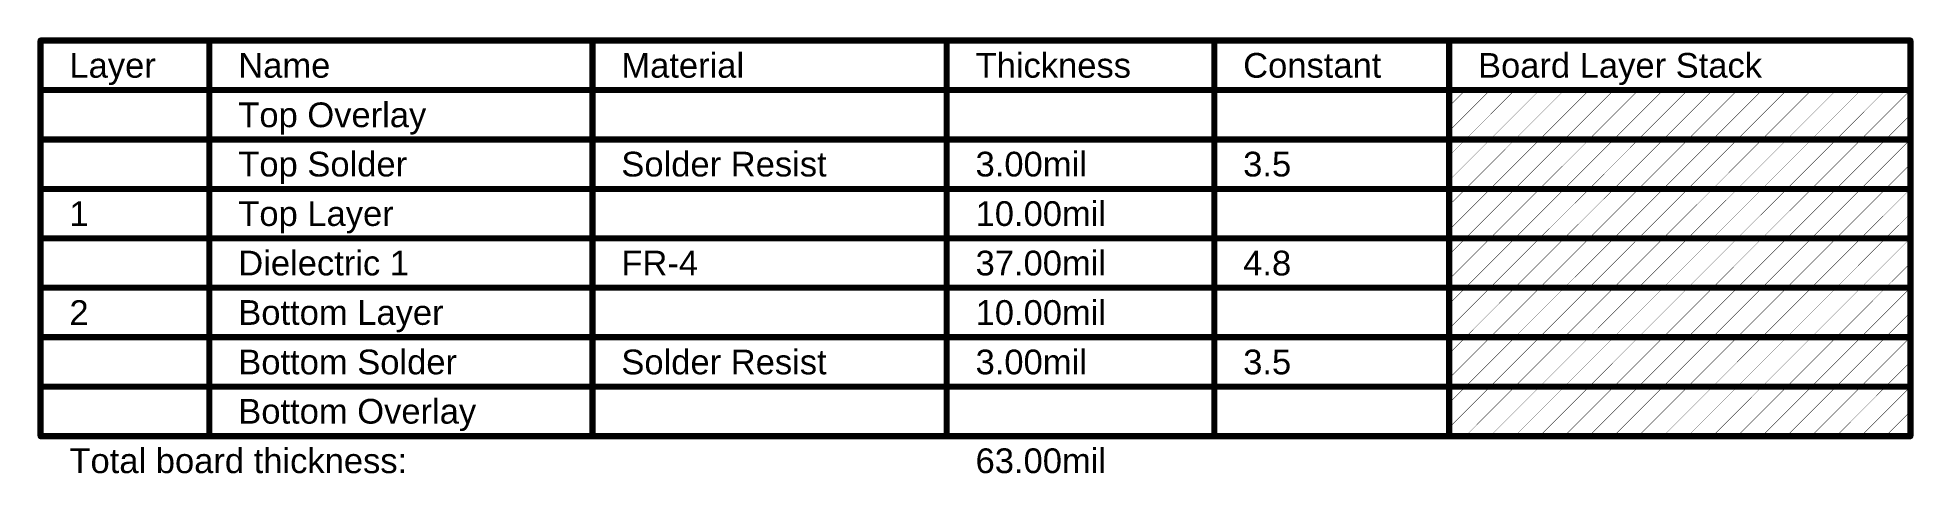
# Model space of a CAD drawing. Header units: inches. Extents: x -46 to 312, y 0 to 111.
# Drawn here: x -45.6 to 70, y 84.3 to 111.2 of the extents above; entities that cross this region are included whole.
import ezdxf

# ---------------------------------------------------------------- set-up
doc = ezdxf.new("R2010")
doc.units = ezdxf.units.IN
doc.layers.add('Draft and Dimension', color=6, linetype='Continuous')
doc.styles.add('Arial', font='', dxfattribs={"height": 0.2})
doc.styles.get('Arial').set_extended_font_data('Arial')

msp = doc.modelspace()

# ---------------------------------------------------------------- texts
at = {"layer": 'Draft and Dimension', "style": 'Arial'}
for s, height, p in [('Layer', 1.524, (-43.67, 108.71)), ('Name', 1.524, (-33.26, 108.71)), ('Material', 1.524, (-9.64, 108.71)), ('Thickness', 1.524, (12.2, 108.71)), ('Constant', 1.524, (28.7, 108.71)), ('Board Layer Stack', 1.524, (43.18, 108.71)), ('Top Overlay', 1.524, (-33.26, 105.66)), ('Top Solder', 1.524, (-33.26, 102.62)), ('Solder Resist', 1.524, (-9.64, 102.62)), ('3.00mil', 1.524, (12.2, 102.62)), ('3.5', 1.524, (28.7, 102.62)), ('1', 1.52, (-43.67, 99.57)), ('Top Layer', 1.524, (-33.26, 99.57)), ('10.00mil', 1.524, (12.2, 99.57)), ('Dielectric 1', 1.524, (-33.26, 96.52)), ('FR-4', 1.524, (-9.64, 96.52)), ('37.00mil', 1.524, (12.2, 96.52)), ('4.8', 1.524, (28.7, 96.52)), ('2', 1.52, (-43.67, 93.47)), ('Bottom Layer', 1.524, (-33.26, 93.47)), ('10.00mil', 1.524, (12.2, 93.47)), ('Bottom Solder', 1.524, (-33.26, 90.42)), ('Solder Resist', 1.524, (-9.64, 90.42)), ('3.00mil', 1.524, (12.2, 90.42)), ('3.5', 1.524, (28.7, 90.42)), ('Bottom Overlay', 1.524, (-33.26, 87.38)), ('Total board thickness:', 1.524, (-43.67, 84.33)), ('63.00mil', 1.524, (12.2, 84.33))]:
    msp.add_text(s, height=height, dxfattribs=at).set_placement(p)

# ---------------------------------------------------------------- linework, layer by layer
at = {"layer": 'Draft and Dimension'}
for points in [[(-45.45, 111, 0.381, 0.381, 0), (69.84, 111, 0.381, 0.381, 0)], [(-45.45, 86.61, 0.381, 0.381, 0), (-45.45, 111, 0.381, 0.381, 0)], [(-35.04, 86.61, 0.381, 0.381, 0), (-35.04, 111, 0.381, 0.381, 0)], [(-11.42, 86.61, 0.381, 0.381, 0), (-11.42, 111, 0.381, 0.381, 0)], [(10.42, 86.61, 0.381, 0.381, 0), (10.42, 111, 0.381, 0.381, 0)], [(26.92, 86.61, 0.381, 0.381, 0), (26.92, 111, 0.381, 0.381, 0)], [(41.4, 86.61, 0.381, 0.381, 0), (41.4, 111, 0.381, 0.381, 0)], [(69.84, 86.61, 0.381, 0.381, 0), (69.84, 111, 0.381, 0.381, 0)], [(-45.45, 107.95, 0.381, 0.381, 0), (69.84, 107.95, 0.381, 0.381, 0)], [(41.4, 105.42, 0.0254, 0.0254, 0), (43.93, 107.95, 0.0254, 0.0254, 0)], [(41.4, 106.94, 0.0254, 0.0254, 0), (42.41, 107.95, 0.0254, 0.0254, 0)], [(42.41, 104.9, 0.0254, 0.0254, 0), (45.45, 107.95, 0.0254, 0.0254, 0)], [(43.93, 104.9, 0.0254, 0.0254, 0), (46.98, 107.95, 0.0254, 0.0254, 0)], [(45.45, 104.9, 0.0254, 0.0254, 0), (48.5, 107.95, 0.0254, 0.0254, 0)], [(46.98, 104.9, 0.0254, 0.0254, 0), (50.03, 107.95, 0.0254, 0.0254, 0)], [(48.5, 104.9, 0.0254, 0.0254, 0), (51.55, 107.95, 0.0254, 0.0254, 0)], [(50.03, 104.9, 0.0254, 0.0254, 0), (53.07, 107.95, 0.0254, 0.0254, 0)], [(51.55, 104.9, 0.0254, 0.0254, 0), (54.6, 107.95, 0.0254, 0.0254, 0)], [(53.07, 104.9, 0.0254, 0.0254, 0), (56.12, 107.95, 0.0254, 0.0254, 0)], [(54.6, 104.9, 0.0254, 0.0254, 0), (57.65, 107.95, 0.0254, 0.0254, 0)], [(56.12, 104.9, 0.0254, 0.0254, 0), (59.17, 107.95, 0.0254, 0.0254, 0)], [(57.65, 104.9, 0.0254, 0.0254, 0), (60.69, 107.95, 0.0254, 0.0254, 0)], [(59.17, 104.9, 0.0254, 0.0254, 0), (62.22, 107.95, 0.0254, 0.0254, 0)], [(60.69, 104.9, 0.0254, 0.0254, 0), (63.74, 107.95, 0.0254, 0.0254, 0)], [(62.22, 104.9, 0.0254, 0.0254, 0), (65.27, 107.95, 0.0254, 0.0254, 0)], [(63.74, 104.9, 0.0254, 0.0254, 0), (66.79, 107.95, 0.0254, 0.0254, 0)], [(65.27, 104.9, 0.0254, 0.0254, 0), (68.31, 107.95, 0.0254, 0.0254, 0)], [(66.79, 104.9, 0.0254, 0.0254, 0), (69.84, 107.95, 0.0254, 0.0254, 0)], [(68.31, 104.9, 0.0254, 0.0254, 0), (69.84, 106.43, 0.0254, 0.0254, 0)], [(-45.45, 104.9, 0.381, 0.381, 0), (-35.04, 104.9, 0.381, 0.381, 0)], [(-35.04, 104.9, 0.381, 0.381, 0), (-11.42, 104.9, 0.381, 0.381, 0)], [(-11.42, 104.9, 0.381, 0.381, 0), (10.42, 104.9, 0.381, 0.381, 0)], [(10.42, 104.9, 0.381, 0.381, 0), (26.92, 104.9, 0.381, 0.381, 0)], [(26.92, 104.9, 0.381, 0.381, 0), (41.4, 104.9, 0.381, 0.381, 0)], [(41.4, 104.9, 0.381, 0.381, 0), (69.84, 104.9, 0.381, 0.381, 0)], [(41.4, 102.37, 0.0254, 0.0254, 0), (43.93, 104.9, 0.0254, 0.0254, 0)], [(41.4, 103.89, 0.0254, 0.0254, 0), (42.41, 104.9, 0.0254, 0.0254, 0)], [(42.41, 101.85, 0.0254, 0.0254, 0), (45.45, 104.9, 0.0254, 0.0254, 0)], [(43.93, 101.85, 0.0254, 0.0254, 0), (46.98, 104.9, 0.0254, 0.0254, 0)], [(45.45, 101.85, 0.0254, 0.0254, 0), (48.5, 104.9, 0.0254, 0.0254, 0)], [(46.98, 101.85, 0.0254, 0.0254, 0), (50.03, 104.9, 0.0254, 0.0254, 0)], [(48.5, 101.85, 0.0254, 0.0254, 0), (51.55, 104.9, 0.0254, 0.0254, 0)], [(50.03, 101.85, 0.0254, 0.0254, 0), (53.07, 104.9, 0.0254, 0.0254, 0)], [(51.55, 101.85, 0.0254, 0.0254, 0), (54.6, 104.9, 0.0254, 0.0254, 0)], [(53.07, 101.85, 0.0254, 0.0254, 0), (56.12, 104.9, 0.0254, 0.0254, 0)], [(54.6, 101.85, 0.0254, 0.0254, 0), (57.65, 104.9, 0.0254, 0.0254, 0)], [(56.12, 101.85, 0.0254, 0.0254, 0), (59.17, 104.9, 0.0254, 0.0254, 0)], [(57.65, 101.85, 0.0254, 0.0254, 0), (60.69, 104.9, 0.0254, 0.0254, 0)], [(59.17, 101.85, 0.0254, 0.0254, 0), (62.22, 104.9, 0.0254, 0.0254, 0)], [(60.69, 101.85, 0.0254, 0.0254, 0), (63.74, 104.9, 0.0254, 0.0254, 0)], [(62.22, 101.85, 0.0254, 0.0254, 0), (65.27, 104.9, 0.0254, 0.0254, 0)], [(63.74, 101.85, 0.0254, 0.0254, 0), (66.79, 104.9, 0.0254, 0.0254, 0)], [(65.27, 101.85, 0.0254, 0.0254, 0), (68.31, 104.9, 0.0254, 0.0254, 0)], [(66.79, 101.85, 0.0254, 0.0254, 0), (69.84, 104.9, 0.0254, 0.0254, 0)], [(68.31, 101.85, 0.0254, 0.0254, 0), (69.84, 103.38, 0.0254, 0.0254, 0)], [(-45.45, 101.85, 0.381, 0.381, 0), (-35.04, 101.85, 0.381, 0.381, 0)], [(-35.04, 101.85, 0.381, 0.381, 0), (-11.42, 101.85, 0.381, 0.381, 0)], [(-11.42, 101.85, 0.381, 0.381, 0), (10.42, 101.85, 0.381, 0.381, 0)], [(10.42, 101.85, 0.381, 0.381, 0), (26.92, 101.85, 0.381, 0.381, 0)], [(26.92, 101.85, 0.381, 0.381, 0), (41.4, 101.85, 0.381, 0.381, 0)], [(41.4, 101.85, 0.381, 0.381, 0), (69.84, 101.85, 0.381, 0.381, 0)], [(41.4, 99.32, 0.0254, 0.0254, 0), (43.93, 101.85, 0.0254, 0.0254, 0)], [(41.4, 100.85, 0.0254, 0.0254, 0), (42.41, 101.85, 0.0254, 0.0254, 0)], [(42.41, 98.81, 0.0254, 0.0254, 0), (45.45, 101.85, 0.0254, 0.0254, 0)], [(43.93, 98.81, 0.0254, 0.0254, 0), (46.98, 101.85, 0.0254, 0.0254, 0)], [(45.45, 98.81, 0.0254, 0.0254, 0), (48.5, 101.85, 0.0254, 0.0254, 0)], [(46.98, 98.81, 0.0254, 0.0254, 0), (50.03, 101.85, 0.0254, 0.0254, 0)], [(48.5, 98.81, 0.0254, 0.0254, 0), (51.55, 101.85, 0.0254, 0.0254, 0)], [(50.03, 98.81, 0.0254, 0.0254, 0), (53.07, 101.85, 0.0254, 0.0254, 0)], [(51.55, 98.81, 0.0254, 0.0254, 0), (54.6, 101.85, 0.0254, 0.0254, 0)], [(53.07, 98.81, 0.0254, 0.0254, 0), (56.12, 101.85, 0.0254, 0.0254, 0)], [(54.6, 98.81, 0.0254, 0.0254, 0), (57.65, 101.85, 0.0254, 0.0254, 0)], [(56.12, 98.81, 0.0254, 0.0254, 0), (59.17, 101.85, 0.0254, 0.0254, 0)], [(57.65, 98.81, 0.0254, 0.0254, 0), (60.69, 101.85, 0.0254, 0.0254, 0)], [(59.17, 98.81, 0.0254, 0.0254, 0), (62.22, 101.85, 0.0254, 0.0254, 0)], [(60.69, 98.81, 0.0254, 0.0254, 0), (63.74, 101.85, 0.0254, 0.0254, 0)], [(62.22, 98.81, 0.0254, 0.0254, 0), (65.27, 101.85, 0.0254, 0.0254, 0)], [(63.74, 98.81, 0.0254, 0.0254, 0), (66.79, 101.85, 0.0254, 0.0254, 0)], [(65.27, 98.81, 0.0254, 0.0254, 0), (68.31, 101.85, 0.0254, 0.0254, 0)], [(66.79, 98.81, 0.0254, 0.0254, 0), (69.84, 101.85, 0.0254, 0.0254, 0)], [(68.31, 98.81, 0.0254, 0.0254, 0), (69.84, 100.33, 0.0254, 0.0254, 0)], [(-45.45, 98.81, 0.381, 0.381, 0), (-35.04, 98.81, 0.381, 0.381, 0)], [(-35.04, 98.81, 0.381, 0.381, 0), (-11.42, 98.81, 0.381, 0.381, 0)], [(-11.42, 98.81, 0.381, 0.381, 0), (10.42, 98.81, 0.381, 0.381, 0)], [(10.42, 98.81, 0.381, 0.381, 0), (26.92, 98.81, 0.381, 0.381, 0)], [(26.92, 98.81, 0.381, 0.381, 0), (41.4, 98.81, 0.381, 0.381, 0)], [(41.4, 98.81, 0.381, 0.381, 0), (69.84, 98.81, 0.381, 0.381, 0)], [(41.4, 96.27, 0.0254, 0.0254, 0), (43.93, 98.81, 0.0254, 0.0254, 0)], [(41.4, 97.8, 0.0254, 0.0254, 0), (42.41, 98.81, 0.0254, 0.0254, 0)], [(42.41, 95.76, 0.0254, 0.0254, 0), (45.45, 98.81, 0.0254, 0.0254, 0)], [(43.93, 95.76, 0.0254, 0.0254, 0), (46.98, 98.81, 0.0254, 0.0254, 0)], [(45.45, 95.76, 0.0254, 0.0254, 0), (48.5, 98.81, 0.0254, 0.0254, 0)], [(46.98, 95.76, 0.0254, 0.0254, 0), (50.03, 98.81, 0.0254, 0.0254, 0)], [(48.5, 95.76, 0.0254, 0.0254, 0), (51.55, 98.81, 0.0254, 0.0254, 0)], [(50.03, 95.76, 0.0254, 0.0254, 0), (53.07, 98.81, 0.0254, 0.0254, 0)], [(51.55, 95.76, 0.0254, 0.0254, 0), (54.6, 98.81, 0.0254, 0.0254, 0)], [(53.07, 95.76, 0.0254, 0.0254, 0), (56.12, 98.81, 0.0254, 0.0254, 0)], [(54.6, 95.76, 0.0254, 0.0254, 0), (57.65, 98.81, 0.0254, 0.0254, 0)], [(56.12, 95.76, 0.0254, 0.0254, 0), (59.17, 98.81, 0.0254, 0.0254, 0)], [(57.65, 95.76, 0.0254, 0.0254, 0), (60.69, 98.81, 0.0254, 0.0254, 0)], [(59.17, 95.76, 0.0254, 0.0254, 0), (62.22, 98.81, 0.0254, 0.0254, 0)], [(60.69, 95.76, 0.0254, 0.0254, 0), (63.74, 98.81, 0.0254, 0.0254, 0)], [(62.22, 95.76, 0.0254, 0.0254, 0), (65.27, 98.81, 0.0254, 0.0254, 0)], [(63.74, 95.76, 0.0254, 0.0254, 0), (66.79, 98.81, 0.0254, 0.0254, 0)], [(65.27, 95.76, 0.0254, 0.0254, 0), (68.31, 98.81, 0.0254, 0.0254, 0)], [(66.79, 95.76, 0.0254, 0.0254, 0), (69.84, 98.81, 0.0254, 0.0254, 0)], [(68.31, 95.76, 0.0254, 0.0254, 0), (69.84, 97.28, 0.0254, 0.0254, 0)], [(-45.45, 95.76, 0.381, 0.381, 0), (-35.04, 95.76, 0.381, 0.381, 0)], [(-35.04, 95.76, 0.381, 0.381, 0), (-11.42, 95.76, 0.381, 0.381, 0)], [(-11.42, 95.76, 0.381, 0.381, 0), (10.42, 95.76, 0.381, 0.381, 0)], [(10.42, 95.76, 0.381, 0.381, 0), (26.92, 95.76, 0.381, 0.381, 0)], [(26.92, 95.76, 0.381, 0.381, 0), (41.4, 95.76, 0.381, 0.381, 0)], [(41.4, 95.76, 0.381, 0.381, 0), (69.84, 95.76, 0.381, 0.381, 0)], [(41.4, 93.23, 0.0254, 0.0254, 0), (43.93, 95.76, 0.0254, 0.0254, 0)], [(41.4, 94.75, 0.0254, 0.0254, 0), (42.41, 95.76, 0.0254, 0.0254, 0)], [(42.41, 92.71, 0.0254, 0.0254, 0), (45.45, 95.76, 0.0254, 0.0254, 0)], [(43.93, 92.71, 0.0254, 0.0254, 0), (46.98, 95.76, 0.0254, 0.0254, 0)], [(45.45, 92.71, 0.0254, 0.0254, 0), (48.5, 95.76, 0.0254, 0.0254, 0)], [(46.98, 92.71, 0.0254, 0.0254, 0), (50.03, 95.76, 0.0254, 0.0254, 0)], [(48.5, 92.71, 0.0254, 0.0254, 0), (51.55, 95.76, 0.0254, 0.0254, 0)], [(50.03, 92.71, 0.0254, 0.0254, 0), (53.07, 95.76, 0.0254, 0.0254, 0)], [(51.55, 92.71, 0.0254, 0.0254, 0), (54.6, 95.76, 0.0254, 0.0254, 0)], [(53.07, 92.71, 0.0254, 0.0254, 0), (56.12, 95.76, 0.0254, 0.0254, 0)], [(54.6, 92.71, 0.0254, 0.0254, 0), (57.65, 95.76, 0.0254, 0.0254, 0)], [(56.12, 92.71, 0.0254, 0.0254, 0), (59.17, 95.76, 0.0254, 0.0254, 0)], [(57.65, 92.71, 0.0254, 0.0254, 0), (60.69, 95.76, 0.0254, 0.0254, 0)], [(59.17, 92.71, 0.0254, 0.0254, 0), (62.22, 95.76, 0.0254, 0.0254, 0)], [(60.69, 92.71, 0.0254, 0.0254, 0), (63.74, 95.76, 0.0254, 0.0254, 0)], [(62.22, 92.71, 0.0254, 0.0254, 0), (65.27, 95.76, 0.0254, 0.0254, 0)], [(63.74, 92.71, 0.0254, 0.0254, 0), (66.79, 95.76, 0.0254, 0.0254, 0)], [(65.27, 92.71, 0.0254, 0.0254, 0), (68.31, 95.76, 0.0254, 0.0254, 0)], [(66.79, 92.71, 0.0254, 0.0254, 0), (69.84, 95.76, 0.0254, 0.0254, 0)], [(68.31, 92.71, 0.0254, 0.0254, 0), (69.84, 94.23, 0.0254, 0.0254, 0)], [(-45.45, 92.71, 0.381, 0.381, 0), (-35.04, 92.71, 0.381, 0.381, 0)], [(-35.04, 92.71, 0.381, 0.381, 0), (-11.42, 92.71, 0.381, 0.381, 0)], [(-11.42, 92.71, 0.381, 0.381, 0), (10.42, 92.71, 0.381, 0.381, 0)], [(10.42, 92.71, 0.381, 0.381, 0), (26.92, 92.71, 0.381, 0.381, 0)], [(26.92, 92.71, 0.381, 0.381, 0), (41.4, 92.71, 0.381, 0.381, 0)], [(41.4, 92.71, 0.381, 0.381, 0), (69.84, 92.71, 0.381, 0.381, 0)], [(41.4, 90.18, 0.0254, 0.0254, 0), (43.93, 92.71, 0.0254, 0.0254, 0)], [(41.4, 91.7, 0.0254, 0.0254, 0), (42.41, 92.71, 0.0254, 0.0254, 0)], [(42.41, 89.66, 0.0254, 0.0254, 0), (45.45, 92.71, 0.0254, 0.0254, 0)], [(43.93, 89.66, 0.0254, 0.0254, 0), (46.98, 92.71, 0.0254, 0.0254, 0)], [(45.45, 89.66, 0.0254, 0.0254, 0), (48.5, 92.71, 0.0254, 0.0254, 0)], [(46.98, 89.66, 0.0254, 0.0254, 0), (50.03, 92.71, 0.0254, 0.0254, 0)], [(48.5, 89.66, 0.0254, 0.0254, 0), (51.55, 92.71, 0.0254, 0.0254, 0)], [(50.03, 89.66, 0.0254, 0.0254, 0), (53.07, 92.71, 0.0254, 0.0254, 0)], [(51.55, 89.66, 0.0254, 0.0254, 0), (54.6, 92.71, 0.0254, 0.0254, 0)], [(53.07, 89.66, 0.0254, 0.0254, 0), (56.12, 92.71, 0.0254, 0.0254, 0)], [(54.6, 89.66, 0.0254, 0.0254, 0), (57.65, 92.71, 0.0254, 0.0254, 0)], [(56.12, 89.66, 0.0254, 0.0254, 0), (59.17, 92.71, 0.0254, 0.0254, 0)], [(57.65, 89.66, 0.0254, 0.0254, 0), (60.69, 92.71, 0.0254, 0.0254, 0)], [(59.17, 89.66, 0.0254, 0.0254, 0), (62.22, 92.71, 0.0254, 0.0254, 0)], [(60.69, 89.66, 0.0254, 0.0254, 0), (63.74, 92.71, 0.0254, 0.0254, 0)], [(62.22, 89.66, 0.0254, 0.0254, 0), (65.27, 92.71, 0.0254, 0.0254, 0)], [(63.74, 89.66, 0.0254, 0.0254, 0), (66.79, 92.71, 0.0254, 0.0254, 0)], [(65.27, 89.66, 0.0254, 0.0254, 0), (68.31, 92.71, 0.0254, 0.0254, 0)], [(66.79, 89.66, 0.0254, 0.0254, 0), (69.84, 92.71, 0.0254, 0.0254, 0)], [(68.31, 89.66, 0.0254, 0.0254, 0), (69.84, 91.19, 0.0254, 0.0254, 0)], [(-45.45, 89.66, 0.381, 0.381, 0), (-35.04, 89.66, 0.381, 0.381, 0)], [(-35.04, 89.66, 0.381, 0.381, 0), (-11.42, 89.66, 0.381, 0.381, 0)], [(-11.42, 89.66, 0.381, 0.381, 0), (10.42, 89.66, 0.381, 0.381, 0)], [(10.42, 89.66, 0.381, 0.381, 0), (26.92, 89.66, 0.381, 0.381, 0)], [(26.92, 89.66, 0.381, 0.381, 0), (41.4, 89.66, 0.381, 0.381, 0)], [(41.4, 89.66, 0.381, 0.381, 0), (69.84, 89.66, 0.381, 0.381, 0)], [(41.4, 87.13, 0.0254, 0.0254, 0), (43.93, 89.66, 0.0254, 0.0254, 0)], [(41.4, 88.65, 0.0254, 0.0254, 0), (42.41, 89.66, 0.0254, 0.0254, 0)], [(42.41, 86.61, 0.0254, 0.0254, 0), (45.45, 89.66, 0.0254, 0.0254, 0)], [(43.93, 86.61, 0.0254, 0.0254, 0), (46.98, 89.66, 0.0254, 0.0254, 0)], [(45.45, 86.61, 0.0254, 0.0254, 0), (48.5, 89.66, 0.0254, 0.0254, 0)], [(46.98, 86.61, 0.0254, 0.0254, 0), (50.03, 89.66, 0.0254, 0.0254, 0)], [(48.5, 86.61, 0.0254, 0.0254, 0), (51.55, 89.66, 0.0254, 0.0254, 0)], [(50.03, 86.61, 0.0254, 0.0254, 0), (53.07, 89.66, 0.0254, 0.0254, 0)], [(51.55, 86.61, 0.0254, 0.0254, 0), (54.6, 89.66, 0.0254, 0.0254, 0)], [(53.07, 86.61, 0.0254, 0.0254, 0), (56.12, 89.66, 0.0254, 0.0254, 0)], [(54.6, 86.61, 0.0254, 0.0254, 0), (57.65, 89.66, 0.0254, 0.0254, 0)], [(56.12, 86.61, 0.0254, 0.0254, 0), (59.17, 89.66, 0.0254, 0.0254, 0)], [(57.65, 86.61, 0.0254, 0.0254, 0), (60.69, 89.66, 0.0254, 0.0254, 0)], [(59.17, 86.61, 0.0254, 0.0254, 0), (62.22, 89.66, 0.0254, 0.0254, 0)], [(60.69, 86.61, 0.0254, 0.0254, 0), (63.74, 89.66, 0.0254, 0.0254, 0)], [(62.22, 86.61, 0.0254, 0.0254, 0), (65.27, 89.66, 0.0254, 0.0254, 0)], [(63.74, 86.61, 0.0254, 0.0254, 0), (66.79, 89.66, 0.0254, 0.0254, 0)], [(65.27, 86.61, 0.0254, 0.0254, 0), (68.31, 89.66, 0.0254, 0.0254, 0)], [(66.79, 86.61, 0.0254, 0.0254, 0), (69.84, 89.66, 0.0254, 0.0254, 0)], [(68.31, 86.61, 0.0254, 0.0254, 0), (69.84, 88.14, 0.0254, 0.0254, 0)], [(-45.45, 86.61, 0.381, 0.381, 0), (-35.04, 86.61, 0.381, 0.381, 0)], [(-35.04, 86.61, 0.381, 0.381, 0), (-11.42, 86.61, 0.381, 0.381, 0)], [(-11.42, 86.61, 0.381, 0.381, 0), (10.42, 86.61, 0.381, 0.381, 0)], [(10.42, 86.61, 0.381, 0.381, 0), (26.92, 86.61, 0.381, 0.381, 0)], [(26.92, 86.61, 0.381, 0.381, 0), (41.4, 86.61, 0.381, 0.381, 0)], [(41.4, 86.61, 0.381, 0.381, 0), (69.84, 86.61, 0.381, 0.381, 0)]]:
    msp.add_lwpolyline(points, format="xyseb", dxfattribs=at)
for points in [[(-45.54, 111, 0.191, 0.191, 1), (-45.35, 111, 0.191, 0.191, 1)], [(-45.54, 111, 0.191, 0.191, 1), (-45.35, 111, 0.191, 0.191, 1)], [(-35.13, 111, 0.191, 0.191, 1), (-34.94, 111, 0.191, 0.191, 1)], [(-11.52, 111, 0.191, 0.191, 1), (-11.32, 111, 0.191, 0.191, 1)], [(10.32, 111, 0.191, 0.191, 1), (10.51, 111, 0.191, 0.191, 1)], [(26.83, 111, 0.191, 0.191, 1), (27.02, 111, 0.191, 0.191, 1)], [(41.3, 111, 0.191, 0.191, 1), (41.49, 111, 0.191, 0.191, 1)], [(69.74, 111, 0.191, 0.191, 1), (69.93, 111, 0.191, 0.191, 1)], [(69.74, 111, 0.191, 0.191, 1), (69.93, 111, 0.191, 0.191, 1)], [(-45.54, 107.95, 0.191, 0.191, 1), (-45.35, 107.95, 0.191, 0.191, 1)], [(42.4, 107.95, 0.0127, 0.0127, 1), (42.41, 107.95, 0.0127, 0.0127, 1)], [(43.92, 107.95, 0.0127, 0.0127, 1), (43.94, 107.95, 0.0127, 0.0127, 1)], [(45.45, 107.95, 0.0127, 0.0127, 1), (45.46, 107.95, 0.0127, 0.0127, 1)], [(46.97, 107.95, 0.0127, 0.0127, 1), (46.98, 107.95, 0.0127, 0.0127, 1)], [(48.5, 107.95, 0.0127, 0.0127, 1), (48.51, 107.95, 0.0127, 0.0127, 1)], [(50.02, 107.95, 0.0127, 0.0127, 1), (50.03, 107.95, 0.0127, 0.0127, 1)], [(51.54, 107.95, 0.0127, 0.0127, 1), (51.56, 107.95, 0.0127, 0.0127, 1)], [(53.07, 107.95, 0.0127, 0.0127, 1), (53.08, 107.95, 0.0127, 0.0127, 1)], [(54.59, 107.95, 0.0127, 0.0127, 1), (54.6, 107.95, 0.0127, 0.0127, 1)], [(56.12, 107.95, 0.0127, 0.0127, 1), (56.13, 107.95, 0.0127, 0.0127, 1)], [(57.64, 107.95, 0.0127, 0.0127, 1), (57.65, 107.95, 0.0127, 0.0127, 1)], [(59.16, 107.95, 0.0127, 0.0127, 1), (59.18, 107.95, 0.0127, 0.0127, 1)], [(60.69, 107.95, 0.0127, 0.0127, 1), (60.7, 107.95, 0.0127, 0.0127, 1)], [(62.21, 107.95, 0.0127, 0.0127, 1), (62.22, 107.95, 0.0127, 0.0127, 1)], [(63.74, 107.95, 0.0127, 0.0127, 1), (63.75, 107.95, 0.0127, 0.0127, 1)], [(65.26, 107.95, 0.0127, 0.0127, 1), (65.27, 107.95, 0.0127, 0.0127, 1)], [(66.78, 107.95, 0.0127, 0.0127, 1), (66.8, 107.95, 0.0127, 0.0127, 1)], [(68.31, 107.95, 0.0127, 0.0127, 1), (68.32, 107.95, 0.0127, 0.0127, 1)], [(69.74, 107.95, 0.191, 0.191, 1), (69.93, 107.95, 0.191, 0.191, 1)], [(69.83, 107.95, 0.0127, 0.0127, 1), (69.84, 107.95, 0.0127, 0.0127, 1)], [(41.39, 106.94, 0.0127, 0.0127, 1), (41.4, 106.94, 0.0127, 0.0127, 1)], [(69.83, 106.43, 0.0127, 0.0127, 1), (69.84, 106.43, 0.0127, 0.0127, 1)], [(41.39, 105.42, 0.0127, 0.0127, 1), (41.4, 105.42, 0.0127, 0.0127, 1)], [(-45.54, 104.9, 0.191, 0.191, 1), (-45.35, 104.9, 0.191, 0.191, 1)], [(-35.13, 104.9, 0.191, 0.191, 1), (-34.94, 104.9, 0.191, 0.191, 1)], [(-35.13, 104.9, 0.191, 0.191, 1), (-34.94, 104.9, 0.191, 0.191, 1)], [(-11.52, 104.9, 0.191, 0.191, 1), (-11.32, 104.9, 0.191, 0.191, 1)], [(-11.52, 104.9, 0.191, 0.191, 1), (-11.32, 104.9, 0.191, 0.191, 1)], [(10.32, 104.9, 0.191, 0.191, 1), (10.51, 104.9, 0.191, 0.191, 1)], [(10.32, 104.9, 0.191, 0.191, 1), (10.51, 104.9, 0.191, 0.191, 1)], [(26.83, 104.9, 0.191, 0.191, 1), (27.02, 104.9, 0.191, 0.191, 1)], [(26.83, 104.9, 0.191, 0.191, 1), (27.02, 104.9, 0.191, 0.191, 1)], [(41.3, 104.9, 0.191, 0.191, 1), (41.49, 104.9, 0.191, 0.191, 1)], [(41.3, 104.9, 0.191, 0.191, 1), (41.49, 104.9, 0.191, 0.191, 1)], [(42.4, 104.9, 0.0127, 0.0127, 1), (42.41, 104.9, 0.0127, 0.0127, 1)], [(42.4, 104.9, 0.0127, 0.0127, 1), (42.41, 104.9, 0.0127, 0.0127, 1)], [(43.92, 104.9, 0.0127, 0.0127, 1), (43.94, 104.9, 0.0127, 0.0127, 1)], [(43.92, 104.9, 0.0127, 0.0127, 1), (43.94, 104.9, 0.0127, 0.0127, 1)], [(45.45, 104.9, 0.0127, 0.0127, 1), (45.46, 104.9, 0.0127, 0.0127, 1)], [(45.45, 104.9, 0.0127, 0.0127, 1), (45.46, 104.9, 0.0127, 0.0127, 1)], [(46.97, 104.9, 0.0127, 0.0127, 1), (46.98, 104.9, 0.0127, 0.0127, 1)], [(46.97, 104.9, 0.0127, 0.0127, 1), (46.98, 104.9, 0.0127, 0.0127, 1)], [(48.5, 104.9, 0.0127, 0.0127, 1), (48.51, 104.9, 0.0127, 0.0127, 1)], [(48.5, 104.9, 0.0127, 0.0127, 1), (48.51, 104.9, 0.0127, 0.0127, 1)], [(50.02, 104.9, 0.0127, 0.0127, 1), (50.03, 104.9, 0.0127, 0.0127, 1)], [(50.02, 104.9, 0.0127, 0.0127, 1), (50.03, 104.9, 0.0127, 0.0127, 1)], [(51.54, 104.9, 0.0127, 0.0127, 1), (51.56, 104.9, 0.0127, 0.0127, 1)], [(51.54, 104.9, 0.0127, 0.0127, 1), (51.56, 104.9, 0.0127, 0.0127, 1)], [(53.07, 104.9, 0.0127, 0.0127, 1), (53.08, 104.9, 0.0127, 0.0127, 1)], [(53.07, 104.9, 0.0127, 0.0127, 1), (53.08, 104.9, 0.0127, 0.0127, 1)], [(54.59, 104.9, 0.0127, 0.0127, 1), (54.6, 104.9, 0.0127, 0.0127, 1)], [(54.59, 104.9, 0.0127, 0.0127, 1), (54.6, 104.9, 0.0127, 0.0127, 1)], [(56.12, 104.9, 0.0127, 0.0127, 1), (56.13, 104.9, 0.0127, 0.0127, 1)], [(56.12, 104.9, 0.0127, 0.0127, 1), (56.13, 104.9, 0.0127, 0.0127, 1)], [(57.64, 104.9, 0.0127, 0.0127, 1), (57.65, 104.9, 0.0127, 0.0127, 1)], [(57.64, 104.9, 0.0127, 0.0127, 1), (57.65, 104.9, 0.0127, 0.0127, 1)], [(59.16, 104.9, 0.0127, 0.0127, 1), (59.18, 104.9, 0.0127, 0.0127, 1)], [(59.16, 104.9, 0.0127, 0.0127, 1), (59.18, 104.9, 0.0127, 0.0127, 1)], [(60.69, 104.9, 0.0127, 0.0127, 1), (60.7, 104.9, 0.0127, 0.0127, 1)], [(60.69, 104.9, 0.0127, 0.0127, 1), (60.7, 104.9, 0.0127, 0.0127, 1)], [(62.21, 104.9, 0.0127, 0.0127, 1), (62.22, 104.9, 0.0127, 0.0127, 1)], [(62.21, 104.9, 0.0127, 0.0127, 1), (62.22, 104.9, 0.0127, 0.0127, 1)], [(63.74, 104.9, 0.0127, 0.0127, 1), (63.75, 104.9, 0.0127, 0.0127, 1)], [(63.74, 104.9, 0.0127, 0.0127, 1), (63.75, 104.9, 0.0127, 0.0127, 1)], [(65.26, 104.9, 0.0127, 0.0127, 1), (65.27, 104.9, 0.0127, 0.0127, 1)], [(65.26, 104.9, 0.0127, 0.0127, 1), (65.27, 104.9, 0.0127, 0.0127, 1)], [(66.78, 104.9, 0.0127, 0.0127, 1), (66.8, 104.9, 0.0127, 0.0127, 1)], [(66.78, 104.9, 0.0127, 0.0127, 1), (66.8, 104.9, 0.0127, 0.0127, 1)], [(68.31, 104.9, 0.0127, 0.0127, 1), (68.32, 104.9, 0.0127, 0.0127, 1)], [(68.31, 104.9, 0.0127, 0.0127, 1), (68.32, 104.9, 0.0127, 0.0127, 1)], [(69.74, 104.9, 0.191, 0.191, 1), (69.93, 104.9, 0.191, 0.191, 1)], [(69.83, 104.9, 0.0127, 0.0127, 1), (69.84, 104.9, 0.0127, 0.0127, 1)], [(41.39, 103.89, 0.0127, 0.0127, 1), (41.4, 103.89, 0.0127, 0.0127, 1)], [(69.83, 103.38, 0.0127, 0.0127, 1), (69.84, 103.38, 0.0127, 0.0127, 1)], [(-45.54, 101.85, 0.191, 0.191, 1), (-45.35, 101.85, 0.191, 0.191, 1)], [(-35.13, 101.85, 0.191, 0.191, 1), (-34.94, 101.85, 0.191, 0.191, 1)], [(-35.13, 101.85, 0.191, 0.191, 1), (-34.94, 101.85, 0.191, 0.191, 1)], [(-11.52, 101.85, 0.191, 0.191, 1), (-11.32, 101.85, 0.191, 0.191, 1)], [(-11.52, 101.85, 0.191, 0.191, 1), (-11.32, 101.85, 0.191, 0.191, 1)], [(10.32, 101.85, 0.191, 0.191, 1), (10.51, 101.85, 0.191, 0.191, 1)], [(10.32, 101.85, 0.191, 0.191, 1), (10.51, 101.85, 0.191, 0.191, 1)], [(26.83, 101.85, 0.191, 0.191, 1), (27.02, 101.85, 0.191, 0.191, 1)], [(26.83, 101.85, 0.191, 0.191, 1), (27.02, 101.85, 0.191, 0.191, 1)], [(41.3, 101.85, 0.191, 0.191, 1), (41.49, 101.85, 0.191, 0.191, 1)], [(41.3, 101.85, 0.191, 0.191, 1), (41.49, 101.85, 0.191, 0.191, 1)], [(41.39, 102.37, 0.0127, 0.0127, 1), (41.4, 102.37, 0.0127, 0.0127, 1)], [(42.4, 101.85, 0.0127, 0.0127, 1), (42.41, 101.85, 0.0127, 0.0127, 1)], [(42.4, 101.85, 0.0127, 0.0127, 1), (42.41, 101.85, 0.0127, 0.0127, 1)], [(43.92, 101.85, 0.0127, 0.0127, 1), (43.94, 101.85, 0.0127, 0.0127, 1)], [(43.92, 101.85, 0.0127, 0.0127, 1), (43.94, 101.85, 0.0127, 0.0127, 1)], [(45.45, 101.85, 0.0127, 0.0127, 1), (45.46, 101.85, 0.0127, 0.0127, 1)], [(45.45, 101.85, 0.0127, 0.0127, 1), (45.46, 101.85, 0.0127, 0.0127, 1)], [(46.97, 101.85, 0.0127, 0.0127, 1), (46.98, 101.85, 0.0127, 0.0127, 1)], [(46.97, 101.85, 0.0127, 0.0127, 1), (46.98, 101.85, 0.0127, 0.0127, 1)], [(48.5, 101.85, 0.0127, 0.0127, 1), (48.51, 101.85, 0.0127, 0.0127, 1)], [(48.5, 101.85, 0.0127, 0.0127, 1), (48.51, 101.85, 0.0127, 0.0127, 1)], [(50.02, 101.85, 0.0127, 0.0127, 1), (50.03, 101.85, 0.0127, 0.0127, 1)], [(50.02, 101.85, 0.0127, 0.0127, 1), (50.03, 101.85, 0.0127, 0.0127, 1)], [(51.54, 101.85, 0.0127, 0.0127, 1), (51.56, 101.85, 0.0127, 0.0127, 1)], [(51.54, 101.85, 0.0127, 0.0127, 1), (51.56, 101.85, 0.0127, 0.0127, 1)], [(53.07, 101.85, 0.0127, 0.0127, 1), (53.08, 101.85, 0.0127, 0.0127, 1)], [(53.07, 101.85, 0.0127, 0.0127, 1), (53.08, 101.85, 0.0127, 0.0127, 1)], [(54.59, 101.85, 0.0127, 0.0127, 1), (54.6, 101.85, 0.0127, 0.0127, 1)], [(54.59, 101.85, 0.0127, 0.0127, 1), (54.6, 101.85, 0.0127, 0.0127, 1)], [(56.12, 101.85, 0.0127, 0.0127, 1), (56.13, 101.85, 0.0127, 0.0127, 1)], [(56.12, 101.85, 0.0127, 0.0127, 1), (56.13, 101.85, 0.0127, 0.0127, 1)], [(57.64, 101.85, 0.0127, 0.0127, 1), (57.65, 101.85, 0.0127, 0.0127, 1)], [(57.64, 101.85, 0.0127, 0.0127, 1), (57.65, 101.85, 0.0127, 0.0127, 1)], [(59.16, 101.85, 0.0127, 0.0127, 1), (59.18, 101.85, 0.0127, 0.0127, 1)], [(59.16, 101.85, 0.0127, 0.0127, 1), (59.18, 101.85, 0.0127, 0.0127, 1)], [(60.69, 101.85, 0.0127, 0.0127, 1), (60.7, 101.85, 0.0127, 0.0127, 1)], [(60.69, 101.85, 0.0127, 0.0127, 1), (60.7, 101.85, 0.0127, 0.0127, 1)], [(62.21, 101.85, 0.0127, 0.0127, 1), (62.22, 101.85, 0.0127, 0.0127, 1)], [(62.21, 101.85, 0.0127, 0.0127, 1), (62.22, 101.85, 0.0127, 0.0127, 1)], [(63.74, 101.85, 0.0127, 0.0127, 1), (63.75, 101.85, 0.0127, 0.0127, 1)], [(63.74, 101.85, 0.0127, 0.0127, 1), (63.75, 101.85, 0.0127, 0.0127, 1)], [(65.26, 101.85, 0.0127, 0.0127, 1), (65.27, 101.85, 0.0127, 0.0127, 1)], [(65.26, 101.85, 0.0127, 0.0127, 1), (65.27, 101.85, 0.0127, 0.0127, 1)], [(66.78, 101.85, 0.0127, 0.0127, 1), (66.8, 101.85, 0.0127, 0.0127, 1)], [(66.78, 101.85, 0.0127, 0.0127, 1), (66.8, 101.85, 0.0127, 0.0127, 1)], [(68.31, 101.85, 0.0127, 0.0127, 1), (68.32, 101.85, 0.0127, 0.0127, 1)], [(68.31, 101.85, 0.0127, 0.0127, 1), (68.32, 101.85, 0.0127, 0.0127, 1)], [(69.74, 101.85, 0.191, 0.191, 1), (69.93, 101.85, 0.191, 0.191, 1)], [(69.83, 101.85, 0.0127, 0.0127, 1), (69.84, 101.85, 0.0127, 0.0127, 1)], [(41.39, 100.85, 0.0127, 0.0127, 1), (41.4, 100.85, 0.0127, 0.0127, 1)], [(69.83, 100.33, 0.0127, 0.0127, 1), (69.84, 100.33, 0.0127, 0.0127, 1)], [(-45.54, 98.81, 0.191, 0.191, 1), (-45.35, 98.81, 0.191, 0.191, 1)], [(-35.13, 98.81, 0.191, 0.191, 1), (-34.94, 98.81, 0.191, 0.191, 1)], [(-35.13, 98.81, 0.191, 0.191, 1), (-34.94, 98.81, 0.191, 0.191, 1)], [(-11.52, 98.81, 0.191, 0.191, 1), (-11.32, 98.81, 0.191, 0.191, 1)], [(-11.52, 98.81, 0.191, 0.191, 1), (-11.32, 98.81, 0.191, 0.191, 1)], [(10.32, 98.81, 0.191, 0.191, 1), (10.51, 98.81, 0.191, 0.191, 1)], [(10.32, 98.81, 0.191, 0.191, 1), (10.51, 98.81, 0.191, 0.191, 1)], [(26.83, 98.81, 0.191, 0.191, 1), (27.02, 98.81, 0.191, 0.191, 1)], [(26.83, 98.81, 0.191, 0.191, 1), (27.02, 98.81, 0.191, 0.191, 1)], [(41.3, 98.81, 0.191, 0.191, 1), (41.49, 98.81, 0.191, 0.191, 1)], [(41.3, 98.81, 0.191, 0.191, 1), (41.49, 98.81, 0.191, 0.191, 1)], [(41.39, 99.32, 0.0127, 0.0127, 1), (41.4, 99.32, 0.0127, 0.0127, 1)], [(42.4, 98.81, 0.0127, 0.0127, 1), (42.41, 98.81, 0.0127, 0.0127, 1)], [(42.4, 98.81, 0.0127, 0.0127, 1), (42.41, 98.81, 0.0127, 0.0127, 1)], [(43.92, 98.81, 0.0127, 0.0127, 1), (43.94, 98.81, 0.0127, 0.0127, 1)], [(43.92, 98.81, 0.0127, 0.0127, 1), (43.94, 98.81, 0.0127, 0.0127, 1)], [(45.45, 98.81, 0.0127, 0.0127, 1), (45.46, 98.81, 0.0127, 0.0127, 1)], [(45.45, 98.81, 0.0127, 0.0127, 1), (45.46, 98.81, 0.0127, 0.0127, 1)], [(46.97, 98.81, 0.0127, 0.0127, 1), (46.98, 98.81, 0.0127, 0.0127, 1)], [(46.97, 98.81, 0.0127, 0.0127, 1), (46.98, 98.81, 0.0127, 0.0127, 1)], [(48.5, 98.81, 0.0127, 0.0127, 1), (48.51, 98.81, 0.0127, 0.0127, 1)], [(48.5, 98.81, 0.0127, 0.0127, 1), (48.51, 98.81, 0.0127, 0.0127, 1)], [(50.02, 98.81, 0.0127, 0.0127, 1), (50.03, 98.81, 0.0127, 0.0127, 1)], [(50.02, 98.81, 0.0127, 0.0127, 1), (50.03, 98.81, 0.0127, 0.0127, 1)], [(51.54, 98.81, 0.0127, 0.0127, 1), (51.56, 98.81, 0.0127, 0.0127, 1)], [(51.54, 98.81, 0.0127, 0.0127, 1), (51.56, 98.81, 0.0127, 0.0127, 1)], [(53.07, 98.81, 0.0127, 0.0127, 1), (53.08, 98.81, 0.0127, 0.0127, 1)], [(53.07, 98.81, 0.0127, 0.0127, 1), (53.08, 98.81, 0.0127, 0.0127, 1)], [(54.59, 98.81, 0.0127, 0.0127, 1), (54.6, 98.81, 0.0127, 0.0127, 1)], [(54.59, 98.81, 0.0127, 0.0127, 1), (54.6, 98.81, 0.0127, 0.0127, 1)], [(56.12, 98.81, 0.0127, 0.0127, 1), (56.13, 98.81, 0.0127, 0.0127, 1)], [(56.12, 98.81, 0.0127, 0.0127, 1), (56.13, 98.81, 0.0127, 0.0127, 1)], [(57.64, 98.81, 0.0127, 0.0127, 1), (57.65, 98.81, 0.0127, 0.0127, 1)], [(57.64, 98.81, 0.0127, 0.0127, 1), (57.65, 98.81, 0.0127, 0.0127, 1)], [(59.16, 98.81, 0.0127, 0.0127, 1), (59.18, 98.81, 0.0127, 0.0127, 1)], [(59.16, 98.81, 0.0127, 0.0127, 1), (59.18, 98.81, 0.0127, 0.0127, 1)], [(60.69, 98.81, 0.0127, 0.0127, 1), (60.7, 98.81, 0.0127, 0.0127, 1)], [(60.69, 98.81, 0.0127, 0.0127, 1), (60.7, 98.81, 0.0127, 0.0127, 1)], [(62.21, 98.81, 0.0127, 0.0127, 1), (62.22, 98.81, 0.0127, 0.0127, 1)], [(62.21, 98.81, 0.0127, 0.0127, 1), (62.22, 98.81, 0.0127, 0.0127, 1)], [(63.74, 98.81, 0.0127, 0.0127, 1), (63.75, 98.81, 0.0127, 0.0127, 1)], [(63.74, 98.81, 0.0127, 0.0127, 1), (63.75, 98.81, 0.0127, 0.0127, 1)], [(65.26, 98.81, 0.0127, 0.0127, 1), (65.27, 98.81, 0.0127, 0.0127, 1)], [(65.26, 98.81, 0.0127, 0.0127, 1), (65.27, 98.81, 0.0127, 0.0127, 1)], [(66.78, 98.81, 0.0127, 0.0127, 1), (66.8, 98.81, 0.0127, 0.0127, 1)], [(66.78, 98.81, 0.0127, 0.0127, 1), (66.8, 98.81, 0.0127, 0.0127, 1)], [(68.31, 98.81, 0.0127, 0.0127, 1), (68.32, 98.81, 0.0127, 0.0127, 1)], [(68.31, 98.81, 0.0127, 0.0127, 1), (68.32, 98.81, 0.0127, 0.0127, 1)], [(69.74, 98.81, 0.191, 0.191, 1), (69.93, 98.81, 0.191, 0.191, 1)], [(69.83, 98.81, 0.0127, 0.0127, 1), (69.84, 98.81, 0.0127, 0.0127, 1)], [(41.39, 97.8, 0.0127, 0.0127, 1), (41.4, 97.8, 0.0127, 0.0127, 1)], [(69.83, 97.28, 0.0127, 0.0127, 1), (69.84, 97.28, 0.0127, 0.0127, 1)], [(41.39, 96.27, 0.0127, 0.0127, 1), (41.4, 96.27, 0.0127, 0.0127, 1)], [(-45.54, 95.76, 0.191, 0.191, 1), (-45.35, 95.76, 0.191, 0.191, 1)], [(-35.13, 95.76, 0.191, 0.191, 1), (-34.94, 95.76, 0.191, 0.191, 1)], [(-35.13, 95.76, 0.191, 0.191, 1), (-34.94, 95.76, 0.191, 0.191, 1)], [(-11.52, 95.76, 0.191, 0.191, 1), (-11.32, 95.76, 0.191, 0.191, 1)], [(-11.52, 95.76, 0.191, 0.191, 1), (-11.32, 95.76, 0.191, 0.191, 1)], [(10.32, 95.76, 0.191, 0.191, 1), (10.51, 95.76, 0.191, 0.191, 1)], [(10.32, 95.76, 0.191, 0.191, 1), (10.51, 95.76, 0.191, 0.191, 1)], [(26.83, 95.76, 0.191, 0.191, 1), (27.02, 95.76, 0.191, 0.191, 1)], [(26.83, 95.76, 0.191, 0.191, 1), (27.02, 95.76, 0.191, 0.191, 1)], [(41.3, 95.76, 0.191, 0.191, 1), (41.49, 95.76, 0.191, 0.191, 1)], [(41.3, 95.76, 0.191, 0.191, 1), (41.49, 95.76, 0.191, 0.191, 1)], [(42.4, 95.76, 0.0127, 0.0127, 1), (42.41, 95.76, 0.0127, 0.0127, 1)], [(42.4, 95.76, 0.0127, 0.0127, 1), (42.41, 95.76, 0.0127, 0.0127, 1)], [(43.92, 95.76, 0.0127, 0.0127, 1), (43.94, 95.76, 0.0127, 0.0127, 1)], [(43.92, 95.76, 0.0127, 0.0127, 1), (43.94, 95.76, 0.0127, 0.0127, 1)], [(45.45, 95.76, 0.0127, 0.0127, 1), (45.46, 95.76, 0.0127, 0.0127, 1)], [(45.45, 95.76, 0.0127, 0.0127, 1), (45.46, 95.76, 0.0127, 0.0127, 1)], [(46.97, 95.76, 0.0127, 0.0127, 1), (46.98, 95.76, 0.0127, 0.0127, 1)], [(46.97, 95.76, 0.0127, 0.0127, 1), (46.98, 95.76, 0.0127, 0.0127, 1)], [(48.5, 95.76, 0.0127, 0.0127, 1), (48.51, 95.76, 0.0127, 0.0127, 1)], [(48.5, 95.76, 0.0127, 0.0127, 1), (48.51, 95.76, 0.0127, 0.0127, 1)], [(50.02, 95.76, 0.0127, 0.0127, 1), (50.03, 95.76, 0.0127, 0.0127, 1)], [(50.02, 95.76, 0.0127, 0.0127, 1), (50.03, 95.76, 0.0127, 0.0127, 1)], [(51.54, 95.76, 0.0127, 0.0127, 1), (51.56, 95.76, 0.0127, 0.0127, 1)], [(51.54, 95.76, 0.0127, 0.0127, 1), (51.56, 95.76, 0.0127, 0.0127, 1)], [(53.07, 95.76, 0.0127, 0.0127, 1), (53.08, 95.76, 0.0127, 0.0127, 1)], [(53.07, 95.76, 0.0127, 0.0127, 1), (53.08, 95.76, 0.0127, 0.0127, 1)], [(54.59, 95.76, 0.0127, 0.0127, 1), (54.6, 95.76, 0.0127, 0.0127, 1)], [(54.59, 95.76, 0.0127, 0.0127, 1), (54.6, 95.76, 0.0127, 0.0127, 1)], [(56.12, 95.76, 0.0127, 0.0127, 1), (56.13, 95.76, 0.0127, 0.0127, 1)], [(56.12, 95.76, 0.0127, 0.0127, 1), (56.13, 95.76, 0.0127, 0.0127, 1)], [(57.64, 95.76, 0.0127, 0.0127, 1), (57.65, 95.76, 0.0127, 0.0127, 1)], [(57.64, 95.76, 0.0127, 0.0127, 1), (57.65, 95.76, 0.0127, 0.0127, 1)], [(59.16, 95.76, 0.0127, 0.0127, 1), (59.18, 95.76, 0.0127, 0.0127, 1)], [(59.16, 95.76, 0.0127, 0.0127, 1), (59.18, 95.76, 0.0127, 0.0127, 1)], [(60.69, 95.76, 0.0127, 0.0127, 1), (60.7, 95.76, 0.0127, 0.0127, 1)], [(60.69, 95.76, 0.0127, 0.0127, 1), (60.7, 95.76, 0.0127, 0.0127, 1)], [(62.21, 95.76, 0.0127, 0.0127, 1), (62.22, 95.76, 0.0127, 0.0127, 1)], [(62.21, 95.76, 0.0127, 0.0127, 1), (62.22, 95.76, 0.0127, 0.0127, 1)], [(63.74, 95.76, 0.0127, 0.0127, 1), (63.75, 95.76, 0.0127, 0.0127, 1)], [(63.74, 95.76, 0.0127, 0.0127, 1), (63.75, 95.76, 0.0127, 0.0127, 1)], [(65.26, 95.76, 0.0127, 0.0127, 1), (65.27, 95.76, 0.0127, 0.0127, 1)], [(65.26, 95.76, 0.0127, 0.0127, 1), (65.27, 95.76, 0.0127, 0.0127, 1)], [(66.78, 95.76, 0.0127, 0.0127, 1), (66.8, 95.76, 0.0127, 0.0127, 1)], [(66.78, 95.76, 0.0127, 0.0127, 1), (66.8, 95.76, 0.0127, 0.0127, 1)], [(68.31, 95.76, 0.0127, 0.0127, 1), (68.32, 95.76, 0.0127, 0.0127, 1)], [(68.31, 95.76, 0.0127, 0.0127, 1), (68.32, 95.76, 0.0127, 0.0127, 1)], [(69.74, 95.76, 0.191, 0.191, 1), (69.93, 95.76, 0.191, 0.191, 1)], [(69.83, 95.76, 0.0127, 0.0127, 1), (69.84, 95.76, 0.0127, 0.0127, 1)], [(41.39, 94.75, 0.0127, 0.0127, 1), (41.4, 94.75, 0.0127, 0.0127, 1)], [(69.83, 94.23, 0.0127, 0.0127, 1), (69.84, 94.23, 0.0127, 0.0127, 1)], [(-45.54, 92.71, 0.191, 0.191, 1), (-45.35, 92.71, 0.191, 0.191, 1)], [(-35.13, 92.71, 0.191, 0.191, 1), (-34.94, 92.71, 0.191, 0.191, 1)], [(-35.13, 92.71, 0.191, 0.191, 1), (-34.94, 92.71, 0.191, 0.191, 1)], [(-11.52, 92.71, 0.191, 0.191, 1), (-11.32, 92.71, 0.191, 0.191, 1)], [(-11.52, 92.71, 0.191, 0.191, 1), (-11.32, 92.71, 0.191, 0.191, 1)], [(10.32, 92.71, 0.191, 0.191, 1), (10.51, 92.71, 0.191, 0.191, 1)], [(10.32, 92.71, 0.191, 0.191, 1), (10.51, 92.71, 0.191, 0.191, 1)], [(26.83, 92.71, 0.191, 0.191, 1), (27.02, 92.71, 0.191, 0.191, 1)], [(26.83, 92.71, 0.191, 0.191, 1), (27.02, 92.71, 0.191, 0.191, 1)], [(41.3, 92.71, 0.191, 0.191, 1), (41.49, 92.71, 0.191, 0.191, 1)], [(41.3, 92.71, 0.191, 0.191, 1), (41.49, 92.71, 0.191, 0.191, 1)], [(41.39, 93.23, 0.0127, 0.0127, 1), (41.4, 93.23, 0.0127, 0.0127, 1)], [(42.4, 92.71, 0.0127, 0.0127, 1), (42.41, 92.71, 0.0127, 0.0127, 1)], [(42.4, 92.71, 0.0127, 0.0127, 1), (42.41, 92.71, 0.0127, 0.0127, 1)], [(43.92, 92.71, 0.0127, 0.0127, 1), (43.94, 92.71, 0.0127, 0.0127, 1)], [(43.92, 92.71, 0.0127, 0.0127, 1), (43.94, 92.71, 0.0127, 0.0127, 1)], [(45.45, 92.71, 0.0127, 0.0127, 1), (45.46, 92.71, 0.0127, 0.0127, 1)], [(45.45, 92.71, 0.0127, 0.0127, 1), (45.46, 92.71, 0.0127, 0.0127, 1)], [(46.97, 92.71, 0.0127, 0.0127, 1), (46.98, 92.71, 0.0127, 0.0127, 1)], [(46.97, 92.71, 0.0127, 0.0127, 1), (46.98, 92.71, 0.0127, 0.0127, 1)], [(48.5, 92.71, 0.0127, 0.0127, 1), (48.51, 92.71, 0.0127, 0.0127, 1)], [(48.5, 92.71, 0.0127, 0.0127, 1), (48.51, 92.71, 0.0127, 0.0127, 1)], [(50.02, 92.71, 0.0127, 0.0127, 1), (50.03, 92.71, 0.0127, 0.0127, 1)], [(50.02, 92.71, 0.0127, 0.0127, 1), (50.03, 92.71, 0.0127, 0.0127, 1)], [(51.54, 92.71, 0.0127, 0.0127, 1), (51.56, 92.71, 0.0127, 0.0127, 1)], [(51.54, 92.71, 0.0127, 0.0127, 1), (51.56, 92.71, 0.0127, 0.0127, 1)], [(53.07, 92.71, 0.0127, 0.0127, 1), (53.08, 92.71, 0.0127, 0.0127, 1)], [(53.07, 92.71, 0.0127, 0.0127, 1), (53.08, 92.71, 0.0127, 0.0127, 1)], [(54.59, 92.71, 0.0127, 0.0127, 1), (54.6, 92.71, 0.0127, 0.0127, 1)], [(54.59, 92.71, 0.0127, 0.0127, 1), (54.6, 92.71, 0.0127, 0.0127, 1)], [(56.12, 92.71, 0.0127, 0.0127, 1), (56.13, 92.71, 0.0127, 0.0127, 1)], [(56.12, 92.71, 0.0127, 0.0127, 1), (56.13, 92.71, 0.0127, 0.0127, 1)], [(57.64, 92.71, 0.0127, 0.0127, 1), (57.65, 92.71, 0.0127, 0.0127, 1)], [(57.64, 92.71, 0.0127, 0.0127, 1), (57.65, 92.71, 0.0127, 0.0127, 1)], [(59.16, 92.71, 0.0127, 0.0127, 1), (59.18, 92.71, 0.0127, 0.0127, 1)], [(59.16, 92.71, 0.0127, 0.0127, 1), (59.18, 92.71, 0.0127, 0.0127, 1)], [(60.69, 92.71, 0.0127, 0.0127, 1), (60.7, 92.71, 0.0127, 0.0127, 1)], [(60.69, 92.71, 0.0127, 0.0127, 1), (60.7, 92.71, 0.0127, 0.0127, 1)], [(62.21, 92.71, 0.0127, 0.0127, 1), (62.22, 92.71, 0.0127, 0.0127, 1)], [(62.21, 92.71, 0.0127, 0.0127, 1), (62.22, 92.71, 0.0127, 0.0127, 1)], [(63.74, 92.71, 0.0127, 0.0127, 1), (63.75, 92.71, 0.0127, 0.0127, 1)], [(63.74, 92.71, 0.0127, 0.0127, 1), (63.75, 92.71, 0.0127, 0.0127, 1)], [(65.26, 92.71, 0.0127, 0.0127, 1), (65.27, 92.71, 0.0127, 0.0127, 1)], [(65.26, 92.71, 0.0127, 0.0127, 1), (65.27, 92.71, 0.0127, 0.0127, 1)], [(66.78, 92.71, 0.0127, 0.0127, 1), (66.8, 92.71, 0.0127, 0.0127, 1)], [(66.78, 92.71, 0.0127, 0.0127, 1), (66.8, 92.71, 0.0127, 0.0127, 1)], [(68.31, 92.71, 0.0127, 0.0127, 1), (68.32, 92.71, 0.0127, 0.0127, 1)], [(68.31, 92.71, 0.0127, 0.0127, 1), (68.32, 92.71, 0.0127, 0.0127, 1)], [(69.74, 92.71, 0.191, 0.191, 1), (69.93, 92.71, 0.191, 0.191, 1)], [(69.83, 92.71, 0.0127, 0.0127, 1), (69.84, 92.71, 0.0127, 0.0127, 1)], [(41.39, 91.7, 0.0127, 0.0127, 1), (41.4, 91.7, 0.0127, 0.0127, 1)], [(69.83, 91.19, 0.0127, 0.0127, 1), (69.84, 91.19, 0.0127, 0.0127, 1)], [(-45.54, 89.66, 0.191, 0.191, 1), (-45.35, 89.66, 0.191, 0.191, 1)], [(-35.13, 89.66, 0.191, 0.191, 1), (-34.94, 89.66, 0.191, 0.191, 1)], [(-35.13, 89.66, 0.191, 0.191, 1), (-34.94, 89.66, 0.191, 0.191, 1)], [(-11.52, 89.66, 0.191, 0.191, 1), (-11.32, 89.66, 0.191, 0.191, 1)], [(-11.52, 89.66, 0.191, 0.191, 1), (-11.32, 89.66, 0.191, 0.191, 1)], [(10.32, 89.66, 0.191, 0.191, 1), (10.51, 89.66, 0.191, 0.191, 1)], [(10.32, 89.66, 0.191, 0.191, 1), (10.51, 89.66, 0.191, 0.191, 1)], [(26.83, 89.66, 0.191, 0.191, 1), (27.02, 89.66, 0.191, 0.191, 1)], [(26.83, 89.66, 0.191, 0.191, 1), (27.02, 89.66, 0.191, 0.191, 1)], [(41.3, 89.66, 0.191, 0.191, 1), (41.49, 89.66, 0.191, 0.191, 1)], [(41.3, 89.66, 0.191, 0.191, 1), (41.49, 89.66, 0.191, 0.191, 1)], [(41.39, 90.18, 0.0127, 0.0127, 1), (41.4, 90.18, 0.0127, 0.0127, 1)], [(42.4, 89.66, 0.0127, 0.0127, 1), (42.41, 89.66, 0.0127, 0.0127, 1)], [(42.4, 89.66, 0.0127, 0.0127, 1), (42.41, 89.66, 0.0127, 0.0127, 1)], [(43.92, 89.66, 0.0127, 0.0127, 1), (43.94, 89.66, 0.0127, 0.0127, 1)], [(43.92, 89.66, 0.0127, 0.0127, 1), (43.94, 89.66, 0.0127, 0.0127, 1)], [(45.45, 89.66, 0.0127, 0.0127, 1), (45.46, 89.66, 0.0127, 0.0127, 1)], [(45.45, 89.66, 0.0127, 0.0127, 1), (45.46, 89.66, 0.0127, 0.0127, 1)], [(46.97, 89.66, 0.0127, 0.0127, 1), (46.98, 89.66, 0.0127, 0.0127, 1)], [(46.97, 89.66, 0.0127, 0.0127, 1), (46.98, 89.66, 0.0127, 0.0127, 1)], [(48.5, 89.66, 0.0127, 0.0127, 1), (48.51, 89.66, 0.0127, 0.0127, 1)], [(48.5, 89.66, 0.0127, 0.0127, 1), (48.51, 89.66, 0.0127, 0.0127, 1)], [(50.02, 89.66, 0.0127, 0.0127, 1), (50.03, 89.66, 0.0127, 0.0127, 1)], [(50.02, 89.66, 0.0127, 0.0127, 1), (50.03, 89.66, 0.0127, 0.0127, 1)], [(51.54, 89.66, 0.0127, 0.0127, 1), (51.56, 89.66, 0.0127, 0.0127, 1)], [(51.54, 89.66, 0.0127, 0.0127, 1), (51.56, 89.66, 0.0127, 0.0127, 1)], [(53.07, 89.66, 0.0127, 0.0127, 1), (53.08, 89.66, 0.0127, 0.0127, 1)], [(53.07, 89.66, 0.0127, 0.0127, 1), (53.08, 89.66, 0.0127, 0.0127, 1)], [(54.59, 89.66, 0.0127, 0.0127, 1), (54.6, 89.66, 0.0127, 0.0127, 1)], [(54.59, 89.66, 0.0127, 0.0127, 1), (54.6, 89.66, 0.0127, 0.0127, 1)], [(56.12, 89.66, 0.0127, 0.0127, 1), (56.13, 89.66, 0.0127, 0.0127, 1)], [(56.12, 89.66, 0.0127, 0.0127, 1), (56.13, 89.66, 0.0127, 0.0127, 1)], [(57.64, 89.66, 0.0127, 0.0127, 1), (57.65, 89.66, 0.0127, 0.0127, 1)], [(57.64, 89.66, 0.0127, 0.0127, 1), (57.65, 89.66, 0.0127, 0.0127, 1)], [(59.16, 89.66, 0.0127, 0.0127, 1), (59.18, 89.66, 0.0127, 0.0127, 1)], [(59.16, 89.66, 0.0127, 0.0127, 1), (59.18, 89.66, 0.0127, 0.0127, 1)], [(60.69, 89.66, 0.0127, 0.0127, 1), (60.7, 89.66, 0.0127, 0.0127, 1)], [(60.69, 89.66, 0.0127, 0.0127, 1), (60.7, 89.66, 0.0127, 0.0127, 1)], [(62.21, 89.66, 0.0127, 0.0127, 1), (62.22, 89.66, 0.0127, 0.0127, 1)], [(62.21, 89.66, 0.0127, 0.0127, 1), (62.22, 89.66, 0.0127, 0.0127, 1)], [(63.74, 89.66, 0.0127, 0.0127, 1), (63.75, 89.66, 0.0127, 0.0127, 1)], [(63.74, 89.66, 0.0127, 0.0127, 1), (63.75, 89.66, 0.0127, 0.0127, 1)], [(65.26, 89.66, 0.0127, 0.0127, 1), (65.27, 89.66, 0.0127, 0.0127, 1)], [(65.26, 89.66, 0.0127, 0.0127, 1), (65.27, 89.66, 0.0127, 0.0127, 1)], [(66.78, 89.66, 0.0127, 0.0127, 1), (66.8, 89.66, 0.0127, 0.0127, 1)], [(66.78, 89.66, 0.0127, 0.0127, 1), (66.8, 89.66, 0.0127, 0.0127, 1)], [(68.31, 89.66, 0.0127, 0.0127, 1), (68.32, 89.66, 0.0127, 0.0127, 1)], [(68.31, 89.66, 0.0127, 0.0127, 1), (68.32, 89.66, 0.0127, 0.0127, 1)], [(69.74, 89.66, 0.191, 0.191, 1), (69.93, 89.66, 0.191, 0.191, 1)], [(69.83, 89.66, 0.0127, 0.0127, 1), (69.84, 89.66, 0.0127, 0.0127, 1)], [(41.39, 88.65, 0.0127, 0.0127, 1), (41.4, 88.65, 0.0127, 0.0127, 1)], [(69.83, 88.14, 0.0127, 0.0127, 1), (69.84, 88.14, 0.0127, 0.0127, 1)], [(-45.54, 86.61, 0.191, 0.191, 1), (-45.35, 86.61, 0.191, 0.191, 1)], [(-45.54, 86.61, 0.191, 0.191, 1), (-45.35, 86.61, 0.191, 0.191, 1)], [(-35.13, 86.61, 0.191, 0.191, 1), (-34.94, 86.61, 0.191, 0.191, 1)], [(-35.13, 86.61, 0.191, 0.191, 1), (-34.94, 86.61, 0.191, 0.191, 1)], [(-35.13, 86.61, 0.191, 0.191, 1), (-34.94, 86.61, 0.191, 0.191, 1)], [(-11.52, 86.61, 0.191, 0.191, 1), (-11.32, 86.61, 0.191, 0.191, 1)], [(-11.52, 86.61, 0.191, 0.191, 1), (-11.32, 86.61, 0.191, 0.191, 1)], [(-11.52, 86.61, 0.191, 0.191, 1), (-11.32, 86.61, 0.191, 0.191, 1)], [(10.32, 86.61, 0.191, 0.191, 1), (10.51, 86.61, 0.191, 0.191, 1)], [(10.32, 86.61, 0.191, 0.191, 1), (10.51, 86.61, 0.191, 0.191, 1)], [(10.32, 86.61, 0.191, 0.191, 1), (10.51, 86.61, 0.191, 0.191, 1)], [(26.83, 86.61, 0.191, 0.191, 1), (27.02, 86.61, 0.191, 0.191, 1)], [(26.83, 86.61, 0.191, 0.191, 1), (27.02, 86.61, 0.191, 0.191, 1)], [(26.83, 86.61, 0.191, 0.191, 1), (27.02, 86.61, 0.191, 0.191, 1)], [(41.3, 86.61, 0.191, 0.191, 1), (41.49, 86.61, 0.191, 0.191, 1)], [(41.3, 86.61, 0.191, 0.191, 1), (41.49, 86.61, 0.191, 0.191, 1)], [(41.3, 86.61, 0.191, 0.191, 1), (41.49, 86.61, 0.191, 0.191, 1)], [(41.39, 87.13, 0.0127, 0.0127, 1), (41.4, 87.13, 0.0127, 0.0127, 1)], [(69.74, 86.61, 0.191, 0.191, 1), (69.93, 86.61, 0.191, 0.191, 1)], [(69.74, 86.61, 0.191, 0.191, 1), (69.93, 86.61, 0.191, 0.191, 1)], [(42.4, 86.61, 0.0127, 0.0127, 1), (42.41, 86.61, 0.0127, 0.0127, 1)], [(43.92, 86.61, 0.0127, 0.0127, 1), (43.94, 86.61, 0.0127, 0.0127, 1)], [(45.45, 86.61, 0.0127, 0.0127, 1), (45.46, 86.61, 0.0127, 0.0127, 1)], [(46.97, 86.61, 0.0127, 0.0127, 1), (46.98, 86.61, 0.0127, 0.0127, 1)], [(48.5, 86.61, 0.0127, 0.0127, 1), (48.51, 86.61, 0.0127, 0.0127, 1)], [(50.02, 86.61, 0.0127, 0.0127, 1), (50.03, 86.61, 0.0127, 0.0127, 1)], [(51.54, 86.61, 0.0127, 0.0127, 1), (51.56, 86.61, 0.0127, 0.0127, 1)], [(53.07, 86.61, 0.0127, 0.0127, 1), (53.08, 86.61, 0.0127, 0.0127, 1)], [(54.59, 86.61, 0.0127, 0.0127, 1), (54.6, 86.61, 0.0127, 0.0127, 1)], [(56.12, 86.61, 0.0127, 0.0127, 1), (56.13, 86.61, 0.0127, 0.0127, 1)], [(57.64, 86.61, 0.0127, 0.0127, 1), (57.65, 86.61, 0.0127, 0.0127, 1)], [(59.16, 86.61, 0.0127, 0.0127, 1), (59.18, 86.61, 0.0127, 0.0127, 1)], [(60.69, 86.61, 0.0127, 0.0127, 1), (60.7, 86.61, 0.0127, 0.0127, 1)], [(62.21, 86.61, 0.0127, 0.0127, 1), (62.22, 86.61, 0.0127, 0.0127, 1)], [(63.74, 86.61, 0.0127, 0.0127, 1), (63.75, 86.61, 0.0127, 0.0127, 1)], [(65.26, 86.61, 0.0127, 0.0127, 1), (65.27, 86.61, 0.0127, 0.0127, 1)], [(66.78, 86.61, 0.0127, 0.0127, 1), (66.8, 86.61, 0.0127, 0.0127, 1)], [(68.31, 86.61, 0.0127, 0.0127, 1), (68.32, 86.61, 0.0127, 0.0127, 1)]]:
    msp.add_lwpolyline(points, format="xyseb", close=True, dxfattribs=at)

msp.set_redraw_order([(e.dxf.handle, doc.entitydb.next_handle()) for e in msp.query("TEXT MTEXT ATTDEF DIMENSION ARC_DIMENSION")])  # texts and dimensions are drawn at this point

doc.saveas('drawing.dxf')
